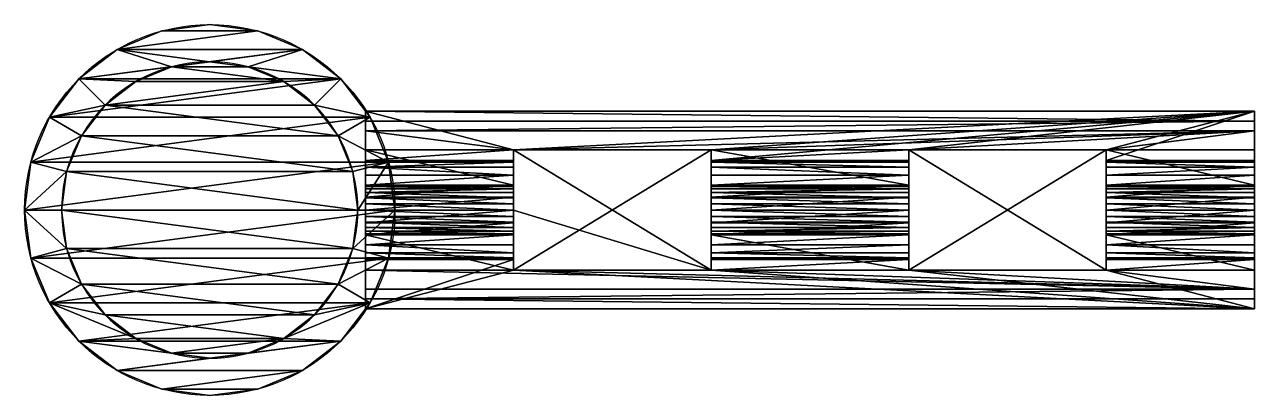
# Model space of a CAD drawing. Header units: inches. Extents: x -46.5 to -21.6, y -3.6 to 3.9.
import ezdxf

# ---------------------------------------------------------------- set-up
doc = ezdxf.new("R2010")
doc.units = ezdxf.units.IN
doc.header["$MEASUREMENT"] = 0
doc.layers.get('0').update_dxf_attribs({"color": 13})

# ---------------------------------------------------------------- blocks, each defined once
blk = doc.blocks.new('Group#85')
for p, q in [((3.75, 7.5), (3.75, 7.5, 10)), ((2.779, 7.372), (2.779, 7.372, 10)), ((4.721, 7.372), (4.721, 7.372, 10)), ((1.875, 6.998), (1.875, 6.998, 10)), ((5.625, 6.998), (5.625, 6.998, 10)), ((3.75, 6.75, 10), (3.75, 6.75, 2)), ((2.974, 6.648, 10), (2.974, 6.648, 2)), ((4.526, 6.648, 10), (4.526, 6.648, 2)), ((1.098, 6.402), (1.098, 6.402, 10)), ((2.25, 6.348, 10), (2.25, 6.348, 2)), ((5.25, 6.348, 10), (5.25, 6.348, 2)), ((6.402, 6.402), (6.402, 6.402, 10)), ((1.629, 5.871, 10), (1.629, 5.871, 2)), ((5.871, 5.871, 10), (5.871, 5.871, 2)), ((0.502, 5.625), (0.502, 5.625, 10)), ((6.998, 5.625), (6.998, 5.625, 10)), ((1.152, 5.25, 10), (1.152, 5.25, 2)), ((6.348, 5.25, 10), (6.348, 5.25, 2)), ((0.128, 4.721), (0.128, 4.721, 10)), ((0.852, 4.526, 10), (0.852, 4.526, 2)), ((6.648, 4.526, 10), (6.648, 4.526, 2)), ((7.372, 4.721), (7.372, 4.721, 10)), ((0, 3.75), (0, 3.75, 10)), ((0.75, 3.75, 10), (0.75, 3.75, 2)), ((6.75, 3.75, 10), (6.75, 3.75, 2)), ((7.5, 3.75), (7.5, 3.75, 10)), ((0.128, 2.779), (0.128, 2.779, 10)), ((0.852, 2.974, 10), (0.852, 2.974, 2)), ((6.648, 2.974, 10), (6.648, 2.974, 2)), ((7.372, 2.779), (7.372, 2.779, 10)), ((1.152, 2.25, 10), (1.152, 2.25, 2)), ((6.348, 2.25, 10), (6.348, 2.25, 2)), ((0.502, 1.875), (0.502, 1.875, 10)), ((6.998, 1.875), (6.998, 1.875, 10)), ((1.629, 1.629, 10), (1.629, 1.629, 2)), ((5.871, 1.629, 10), (5.871, 1.629, 2)), ((1.098, 1.098), (1.098, 1.098, 10)), ((2.25, 1.152, 10), (2.25, 1.152, 2)), ((5.25, 1.152, 10), (5.25, 1.152, 2)), ((6.402, 1.098), (6.402, 1.098, 10)), ((2.974, 0.852, 10), (2.974, 0.852, 2)), ((3.75, 0.75, 10), (3.75, 0.75, 2)), ((4.526, 0.852, 10), (4.526, 0.852, 2)), ((1.875, 0.502), (1.875, 0.502, 10)), ((5.625, 0.502), (5.625, 0.502, 10)), ((2.779, 0.128), (2.779, 0.128, 10)), ((3.75, 0), (3.75, 0, 10)), ((4.721, 0.128), (4.721, 0.128, 10))]:
    blk.add_line(p, q)
for centre in [(3.75, 3.75), (3.75, 3.75, 10)]:
    blk.add_circle(centre, 3.75)
at = {"extrusion": (0, 0, -1)}
for centre in [(-3.75, 3.75, -2), (-3.75, 3.75, -10)]:
    blk.add_circle(centre, 3, dxfattribs=at)
mesh = blk.add_polyface()
corners = [(0.128, 2.779, 10), (0.128, 4.721, 10), (0, 3.75, 10), (0.502, 1.875, 10), (0.502, 5.625, 10), (1.098, 1.098, 10), (0.75, 3.75, 10), (0.852, 2.974, 10), (1.152, 2.25, 10), (1.875, 0.502, 10), (1.629, 1.629, 10), (2.25, 1.152, 10), (2.779, 0.128, 10), (2.974, 0.852, 10), (3.75, 0, 10), (3.75, 0.75, 10), (4.721, 0.128, 10), (4.526, 0.852, 10), (5.25, 1.152, 10), (5.625, 0.502, 10), (5.871, 1.629, 10), (6.402, 1.098, 10), (6.348, 2.25, 10), (6.648, 2.974, 10), (6.998, 1.875, 10), (6.75, 3.75, 10), (1.098, 6.402, 10), (0.852, 4.526, 10), (1.152, 5.25, 10), (1.875, 6.998, 10), (1.629, 5.871, 10), (2.25, 6.348, 10), (2.779, 7.372, 10), (2.974, 6.648, 10), (3.75, 7.5, 10), (3.75, 6.75, 10), (4.526, 6.648, 10), (4.721, 7.372, 10), (5.25, 6.348, 10), (5.625, 6.998, 10), (5.871, 5.871, 10), (6.402, 6.402, 10), (6.348, 5.25, 10), (6.648, 4.526, 10), (6.998, 5.625, 10), (7.372, 2.779, 10), (7.372, 4.721, 10), (7.5, 3.75, 10)]
mesh.append_faces([[corners[k] for k in face] for face in [(0, 1, 2), (46, 45, 47)]], dxfattribs={"vtx0": -1})
mesh.append_faces([[corners[k] for k in face] for face in [(1, 3, 4), (6, 5, 7), (7, 5, 8), (8, 9, 10), (10, 9, 11), (11, 12, 13), (13, 14, 15), (15, 16, 17), (17, 16, 18), (18, 19, 20), (20, 21, 22), (22, 21, 23), (23, 24, 25), (26, 28, 29), (29, 31, 32), (32, 33, 34), (34, 36, 37), (37, 38, 39), (39, 40, 41), (41, 43, 44), (44, 45, 46)]], dxfattribs={"vtx0": -1, "vtx1": -1})
mesh.append_faces([[corners[k] for k in face] for face in [(4, 5, 6), (44, 25, 24)]], dxfattribs={"vtx0": -1, "vtx1": -1, "vtx2": -1})
mesh.append_faces([[corners[k] for k in face] for face in [(1, 0, 3), (4, 3, 5), (8, 5, 9), (11, 9, 12), (13, 12, 14), (15, 14, 16), (18, 16, 19), (20, 19, 21), (23, 21, 24), (6, 26, 4), (26, 6, 27), (26, 27, 28), (29, 28, 30), (29, 30, 31), (32, 31, 33), (34, 33, 35), (34, 35, 36), (37, 36, 38), (39, 38, 40), (41, 40, 42), (41, 42, 43), (44, 43, 25), (44, 24, 45)]], dxfattribs={"vtx0": -1, "vtx2": -1})
mesh = blk.add_polyface()
corners = [(0.128, 4.721), (0.128, 2.779), (0, 3.75), (0.502, 1.875), (0.502, 5.625), (1.098, 1.098), (1.098, 6.402), (1.875, 0.502), (1.875, 6.998), (2.779, 0.128), (2.779, 7.372), (3.75, 0), (3.75, 7.5), (4.721, 0.128), (4.721, 7.372), (5.625, 0.502), (5.625, 6.998), (6.402, 1.098), (6.402, 6.402), (6.998, 1.875), (6.998, 5.625), (7.372, 2.779), (7.372, 4.721), (7.5, 3.75)]
mesh.append_faces([[corners[k] for k in face] for face in [(0, 1, 2), (21, 22, 23)]], dxfattribs={"vtx0": -1})
mesh.append_faces([[corners[k] for k in face] for face in [(1, 0, 3), (3, 4, 5), (5, 6, 7), (7, 8, 9), (9, 10, 11), (11, 12, 13), (13, 14, 15), (15, 16, 17), (17, 18, 19), (19, 20, 21)]], dxfattribs={"vtx0": -1, "vtx1": -1})
mesh.append_faces([[corners[k] for k in face] for face in [(3, 0, 4), (5, 4, 6), (7, 6, 8), (9, 8, 10), (11, 10, 12), (13, 12, 14), (15, 14, 16), (17, 16, 18), (19, 18, 20), (21, 20, 22)]], dxfattribs={"vtx0": -1, "vtx2": -1})
mesh = blk.add_polyface()
corners = [(2.779, 7.372, 10), (3.75, 7.5), (2.779, 7.372), (3.75, 7.5, 10)]
mesh.append_faces([[corners[k] for k in face] for face in [(0, 1, 2), (1, 0, 3)]], dxfattribs={"vtx0": -1})
mesh = blk.add_polyface()
corners = [(3.75, 7.5, 10), (4.721, 7.372), (3.75, 7.5), (4.721, 7.372, 10)]
mesh.append_faces([[corners[k] for k in face] for face in [(0, 1, 2), (1, 0, 3)]], dxfattribs={"vtx0": -1})
mesh = blk.add_polyface()
corners = [(1.875, 6.998, 10), (2.779, 7.372), (1.875, 6.998), (2.779, 7.372, 10)]
mesh.append_faces([[corners[k] for k in face] for face in [(0, 1, 2), (1, 0, 3)]], dxfattribs={"vtx0": -1})
mesh = blk.add_polyface()
corners = [(4.721, 7.372, 10), (5.625, 6.998), (4.721, 7.372), (5.625, 6.998, 10)]
mesh.append_faces([[corners[k] for k in face] for face in [(0, 1, 2), (1, 0, 3)]], dxfattribs={"vtx0": -1})
mesh = blk.add_polyface()
corners = [(1.098, 6.402, 10), (1.875, 6.998), (1.098, 6.402), (1.875, 6.998, 10)]
mesh.append_faces([[corners[k] for k in face] for face in [(0, 1, 2), (1, 0, 3)]], dxfattribs={"vtx0": -1})
mesh = blk.add_polyface()
corners = [(5.625, 6.998, 10), (6.402, 6.402), (5.625, 6.998), (6.402, 6.402, 10)]
mesh.append_faces([[corners[k] for k in face] for face in [(0, 1, 2), (1, 0, 3)]], dxfattribs={"vtx0": -1})
mesh = blk.add_polyface()
corners = [(0.852, 2.974, 2), (0.852, 4.526, 2), (0.75, 3.75, 2), (1.152, 2.25, 2), (1.152, 5.25, 2), (1.629, 5.871, 2), (1.629, 1.629, 2), (2.25, 6.348, 2), (2.25, 1.152, 2), (2.974, 6.648, 2), (2.974, 0.852, 2), (3.75, 6.75, 2), (3.75, 0.75, 2), (4.526, 6.648, 2), (4.526, 0.852, 2), (5.25, 6.348, 2), (5.25, 1.152, 2), (5.871, 5.871, 2), (5.871, 1.629, 2), (6.348, 2.25, 2), (6.348, 5.25, 2), (6.648, 4.526, 2), (6.648, 2.974, 2), (6.75, 3.75, 2)]
mesh.append_faces([[corners[k] for k in face] for face in [(0, 1, 2), (21, 22, 23)]], dxfattribs={"vtx0": -1})
mesh.append_faces([[corners[k] for k in face] for face in [(1, 3, 4), (4, 3, 5), (5, 6, 7), (7, 8, 9), (9, 10, 11), (11, 12, 13), (13, 14, 15), (15, 16, 17), (17, 19, 20), (20, 19, 21)]], dxfattribs={"vtx0": -1, "vtx1": -1})
mesh.append_faces([[corners[k] for k in face] for face in [(1, 0, 3), (5, 3, 6), (7, 6, 8), (9, 8, 10), (11, 10, 12), (13, 12, 14), (15, 14, 16), (17, 16, 18), (17, 18, 19), (21, 19, 22)]], dxfattribs={"vtx0": -1, "vtx2": -1})
mesh = blk.add_polyface()
corners = [(3.75, 6.75, 10), (2.974, 6.648, 2), (3.75, 6.75, 2), (2.974, 6.648, 10)]
mesh.append_faces([[corners[k] for k in face] for face in [(0, 1, 2), (1, 0, 3)]], dxfattribs={"vtx0": -1})
mesh = blk.add_polyface()
corners = [(4.526, 6.648, 10), (3.75, 6.75, 2), (4.526, 6.648, 2), (3.75, 6.75, 10)]
mesh.append_faces([[corners[k] for k in face] for face in [(0, 1, 2), (1, 0, 3)]], dxfattribs={"vtx0": -1})
mesh = blk.add_polyface()
corners = [(2.974, 6.648, 10), (2.25, 6.348, 2), (2.974, 6.648, 2), (2.25, 6.348, 10)]
mesh.append_faces([[corners[k] for k in face] for face in [(0, 1, 2), (1, 0, 3)]], dxfattribs={"vtx0": -1})
mesh = blk.add_polyface()
corners = [(5.25, 6.348, 10), (4.526, 6.648, 2), (5.25, 6.348, 2), (4.526, 6.648, 10)]
mesh.append_faces([[corners[k] for k in face] for face in [(0, 1, 2), (1, 0, 3)]], dxfattribs={"vtx0": -1})
mesh = blk.add_polyface()
corners = [(1.098, 6.402, 10), (0.502, 5.625), (0.502, 5.625, 10), (1.098, 6.402)]
mesh.append_faces([[corners[k] for k in face] for face in [(0, 1, 2), (1, 0, 3)]], dxfattribs={"vtx0": -1})
mesh = blk.add_polyface()
corners = [(2.25, 6.348, 10), (1.629, 5.871, 2), (2.25, 6.348, 2), (1.629, 5.871, 10)]
mesh.append_faces([[corners[k] for k in face] for face in [(0, 1, 2), (1, 0, 3)]], dxfattribs={"vtx0": -1})
mesh = blk.add_polyface()
corners = [(5.871, 5.871, 10), (5.25, 6.348, 2), (5.871, 5.871, 2), (5.25, 6.348, 10)]
mesh.append_faces([[corners[k] for k in face] for face in [(0, 1, 2), (1, 0, 3)]], dxfattribs={"vtx0": -1})
mesh = blk.add_polyface()
corners = [(6.402, 6.402), (6.998, 5.625, 10), (6.998, 5.625), (6.402, 6.402, 10)]
mesh.append_faces([[corners[k] for k in face] for face in [(0, 1, 2), (1, 0, 3)]], dxfattribs={"vtx0": -1})
mesh = blk.add_polyface()
corners = [(1.629, 5.871, 2), (1.152, 5.25, 10), (1.152, 5.25, 2), (1.629, 5.871, 10)]
mesh.append_faces([[corners[k] for k in face] for face in [(0, 1, 2), (1, 0, 3)]], dxfattribs={"vtx0": -1})
mesh = blk.add_polyface()
corners = [(5.871, 5.871, 10), (6.348, 5.25, 2), (6.348, 5.25, 10), (5.871, 5.871, 2)]
mesh.append_faces([[corners[k] for k in face] for face in [(0, 1, 2), (1, 0, 3)]], dxfattribs={"vtx0": -1})
mesh = blk.add_polyface()
corners = [(0.502, 5.625, 10), (0.128, 4.721), (0.128, 4.721, 10), (0.502, 5.625)]
mesh.append_faces([[corners[k] for k in face] for face in [(0, 1, 2), (1, 0, 3)]], dxfattribs={"vtx0": -1})
mesh = blk.add_polyface()
corners = [(6.998, 5.625), (7.372, 4.721, 10), (7.372, 4.721), (6.998, 5.625, 10)]
mesh.append_faces([[corners[k] for k in face] for face in [(0, 1, 2), (1, 0, 3)]], dxfattribs={"vtx0": -1})
mesh = blk.add_polyface()
corners = [(1.152, 5.25, 2), (0.852, 4.526, 10), (0.852, 4.526, 2), (1.152, 5.25, 10)]
mesh.append_faces([[corners[k] for k in face] for face in [(0, 1, 2), (1, 0, 3)]], dxfattribs={"vtx0": -1})
mesh = blk.add_polyface()
corners = [(6.348, 5.25, 10), (6.648, 4.526, 2), (6.648, 4.526, 10), (6.348, 5.25, 2)]
mesh.append_faces([[corners[k] for k in face] for face in [(0, 1, 2), (1, 0, 3)]], dxfattribs={"vtx0": -1})
mesh = blk.add_polyface()
corners = [(0.128, 4.721, 10), (0, 3.75), (0, 3.75, 10), (0.128, 4.721)]
mesh.append_faces([[corners[k] for k in face] for face in [(0, 1, 2), (1, 0, 3)]], dxfattribs={"vtx0": -1})
mesh = blk.add_polyface()
corners = [(0.852, 4.526, 2), (0.75, 3.75, 10), (0.75, 3.75, 2), (0.852, 4.526, 10)]
mesh.append_faces([[corners[k] for k in face] for face in [(0, 1, 2), (1, 0, 3)]], dxfattribs={"vtx0": -1})
mesh = blk.add_polyface()
corners = [(6.648, 4.526, 10), (6.75, 3.75, 2), (6.75, 3.75, 10), (6.648, 4.526, 2)]
mesh.append_faces([[corners[k] for k in face] for face in [(0, 1, 2), (1, 0, 3)]], dxfattribs={"vtx0": -1})
mesh = blk.add_polyface()
corners = [(7.372, 4.721), (7.5, 3.75, 10), (7.5, 3.75), (7.372, 4.721, 10)]
mesh.append_faces([[corners[k] for k in face] for face in [(0, 1, 2), (1, 0, 3)]], dxfattribs={"vtx0": -1})
mesh = blk.add_polyface()
corners = [(0, 3.75, 10), (0.128, 2.779), (0.128, 2.779, 10), (0, 3.75)]
mesh.append_faces([[corners[k] for k in face] for face in [(0, 1, 2), (1, 0, 3)]], dxfattribs={"vtx0": -1})
mesh = blk.add_polyface()
corners = [(0.75, 3.75, 2), (0.852, 2.974, 10), (0.852, 2.974, 2), (0.75, 3.75, 10)]
mesh.append_faces([[corners[k] for k in face] for face in [(0, 1, 2), (1, 0, 3)]], dxfattribs={"vtx0": -1})
mesh = blk.add_polyface()
corners = [(6.75, 3.75, 10), (6.648, 2.974, 2), (6.648, 2.974, 10), (6.75, 3.75, 2)]
mesh.append_faces([[corners[k] for k in face] for face in [(0, 1, 2), (1, 0, 3)]], dxfattribs={"vtx0": -1})
mesh = blk.add_polyface()
corners = [(7.5, 3.75), (7.372, 2.779, 10), (7.372, 2.779), (7.5, 3.75, 10)]
mesh.append_faces([[corners[k] for k in face] for face in [(0, 1, 2), (1, 0, 3)]], dxfattribs={"vtx0": -1})
mesh = blk.add_polyface()
corners = [(0.128, 2.779, 10), (0.502, 1.875), (0.502, 1.875, 10), (0.128, 2.779)]
mesh.append_faces([[corners[k] for k in face] for face in [(0, 1, 2), (1, 0, 3)]], dxfattribs={"vtx0": -1})
mesh = blk.add_polyface()
corners = [(0.852, 2.974, 2), (1.152, 2.25, 10), (1.152, 2.25, 2), (0.852, 2.974, 10)]
mesh.append_faces([[corners[k] for k in face] for face in [(0, 1, 2), (1, 0, 3)]], dxfattribs={"vtx0": -1})
mesh = blk.add_polyface()
corners = [(6.648, 2.974, 10), (6.348, 2.25, 2), (6.348, 2.25, 10), (6.648, 2.974, 2)]
mesh.append_faces([[corners[k] for k in face] for face in [(0, 1, 2), (1, 0, 3)]], dxfattribs={"vtx0": -1})
mesh = blk.add_polyface()
corners = [(7.372, 2.779), (6.998, 1.875, 10), (6.998, 1.875), (7.372, 2.779, 10)]
mesh.append_faces([[corners[k] for k in face] for face in [(0, 1, 2), (1, 0, 3)]], dxfattribs={"vtx0": -1})
mesh = blk.add_polyface()
corners = [(1.152, 2.25, 2), (1.629, 1.629, 10), (1.629, 1.629, 2), (1.152, 2.25, 10)]
mesh.append_faces([[corners[k] for k in face] for face in [(0, 1, 2), (1, 0, 3)]], dxfattribs={"vtx0": -1})
mesh = blk.add_polyface()
corners = [(6.348, 2.25, 10), (5.871, 1.629, 2), (5.871, 1.629, 10), (6.348, 2.25, 2)]
mesh.append_faces([[corners[k] for k in face] for face in [(0, 1, 2), (1, 0, 3)]], dxfattribs={"vtx0": -1})
mesh = blk.add_polyface()
corners = [(0.502, 1.875, 10), (1.098, 1.098), (1.098, 1.098, 10), (0.502, 1.875)]
mesh.append_faces([[corners[k] for k in face] for face in [(0, 1, 2), (1, 0, 3)]], dxfattribs={"vtx0": -1})
mesh = blk.add_polyface()
corners = [(6.998, 1.875), (6.402, 1.098, 10), (6.402, 1.098), (6.998, 1.875, 10)]
mesh.append_faces([[corners[k] for k in face] for face in [(0, 1, 2), (1, 0, 3)]], dxfattribs={"vtx0": -1})
mesh = blk.add_polyface()
corners = [(1.629, 1.629, 10), (2.25, 1.152, 2), (1.629, 1.629, 2), (2.25, 1.152, 10)]
mesh.append_faces([[corners[k] for k in face] for face in [(0, 1, 2), (1, 0, 3)]], dxfattribs={"vtx0": -1})
mesh = blk.add_polyface()
corners = [(5.25, 1.152, 10), (5.871, 1.629, 2), (5.25, 1.152, 2), (5.871, 1.629, 10)]
mesh.append_faces([[corners[k] for k in face] for face in [(0, 1, 2), (1, 0, 3)]], dxfattribs={"vtx0": -1})
mesh = blk.add_polyface()
corners = [(1.875, 0.502, 10), (1.098, 1.098), (1.875, 0.502), (1.098, 1.098, 10)]
mesh.append_faces([[corners[k] for k in face] for face in [(0, 1, 2), (1, 0, 3)]], dxfattribs={"vtx0": -1})
mesh = blk.add_polyface()
corners = [(2.25, 1.152, 10), (2.974, 0.852, 2), (2.25, 1.152, 2), (2.974, 0.852, 10)]
mesh.append_faces([[corners[k] for k in face] for face in [(0, 1, 2), (1, 0, 3)]], dxfattribs={"vtx0": -1})
mesh = blk.add_polyface()
corners = [(4.526, 0.852, 10), (5.25, 1.152, 2), (4.526, 0.852, 2), (5.25, 1.152, 10)]
mesh.append_faces([[corners[k] for k in face] for face in [(0, 1, 2), (1, 0, 3)]], dxfattribs={"vtx0": -1})
mesh = blk.add_polyface()
corners = [(6.402, 1.098, 10), (5.625, 0.502), (6.402, 1.098), (5.625, 0.502, 10)]
mesh.append_faces([[corners[k] for k in face] for face in [(0, 1, 2), (1, 0, 3)]], dxfattribs={"vtx0": -1})
mesh = blk.add_polyface()
corners = [(2.974, 0.852, 10), (3.75, 0.75, 2), (2.974, 0.852, 2), (3.75, 0.75, 10)]
mesh.append_faces([[corners[k] for k in face] for face in [(0, 1, 2), (1, 0, 3)]], dxfattribs={"vtx0": -1})
mesh = blk.add_polyface()
corners = [(3.75, 0.75, 10), (4.526, 0.852, 2), (3.75, 0.75, 2), (4.526, 0.852, 10)]
mesh.append_faces([[corners[k] for k in face] for face in [(0, 1, 2), (1, 0, 3)]], dxfattribs={"vtx0": -1})
mesh = blk.add_polyface()
corners = [(2.779, 0.128, 10), (1.875, 0.502), (2.779, 0.128), (1.875, 0.502, 10)]
mesh.append_faces([[corners[k] for k in face] for face in [(0, 1, 2), (1, 0, 3)]], dxfattribs={"vtx0": -1})
mesh = blk.add_polyface()
corners = [(5.625, 0.502, 10), (4.721, 0.128), (5.625, 0.502), (4.721, 0.128, 10)]
mesh.append_faces([[corners[k] for k in face] for face in [(0, 1, 2), (1, 0, 3)]], dxfattribs={"vtx0": -1})
mesh = blk.add_polyface()
corners = [(3.75, 0, 10), (2.779, 0.128), (3.75, 0), (2.779, 0.128, 10)]
mesh.append_faces([[corners[k] for k in face] for face in [(0, 1, 2), (1, 0, 3)]], dxfattribs={"vtx0": -1})
mesh = blk.add_polyface()
corners = [(4.721, 0.128, 10), (3.75, 0), (4.721, 0.128), (3.75, 0, 10)]
mesh.append_faces([[corners[k] for k in face] for face in [(0, 1, 2), (1, 0, 3)]], dxfattribs={"vtx0": -1})
blk = doc.blocks.new('Group#86')
for p, q in [((0.2, 3.5), (0.4, 5)), ((0.2, 3.5, 18), (0.4, 5, 18)), ((0.4, 5), (0.4, 5, 18)), ((0.4, 5), (0.784, 5)), ((0.4, 5, 18), (0.784, 5, 18)), ((0.784, 5), (0.784, 2.5)), ((0.784, 5, 7), (3.216, 5, 7)), ((0.784, 5, 7), (0.784, 4.5, 7)), ((0.784, 5, 11), (3.216, 5, 11)), ((0.784, 5, 3), (0.784, 4.5, 3)), ((0.784, 5, 3), (2, 5, 3)), ((0.784, 5, 11), (0.784, 4.5, 11)), ((0.784, 5), (0.784, 5, 3)), ((0.784, 5, 7), (0.784, 5, 11)), ((0.784, 5, 15), (0.784, 4.5, 15)), ((0.784, 5, 15), (0.784, 5, 18)), ((0.784, 5, 18), (0.784, 2.5, 18)), ((0.784, 5, 15), (3.216, 5, 15)), ((2, 5, 3), (3.216, 5, 3)), ((2, 5, 3), (2, 5)), ((2, 5), (2, 0.504)), ((3.216, 5), (3.216, 2.5)), ((3.216, 5), (3.6, 5)), ((3.216, 5, 7), (3.216, 4.5, 7)), ((3.216, 5, 3), (3.216, 4.5, 3)), ((3.216, 5, 11), (3.216, 4.5, 11)), ((3.216, 5, 15), (3.216, 5, 18)), ((3.216, 5, 18), (3.6, 5, 18)), ((3.216, 5), (3.216, 5, 3)), ((3.216, 5, 7), (3.216, 5, 11)), ((3.216, 5, 15), (3.216, 4.5, 15)), ((3.216, 5, 18), (3.216, 2.5, 18)), ((3.8, 3.5), (3.6, 5)), ((3.6, 5), (3.6, 5, 18)), ((3.8, 3.5, 18), (3.6, 5, 18)), ((3.216, 4.5, 3), (0.784, 4.5, 3)), ((3.216, 4.5, 7), (0.784, 4.5, 7)), ((0.784, 4.5, 3), (0.784, 4.5, 7)), ((3.216, 4.5, 11), (0.784, 4.5, 11)), ((0.784, 4.5, 11), (0.784, 4.5, 15)), ((3.216, 4.5, 15), (0.784, 4.5, 15)), ((3.216, 4.5, 3), (3.216, 4.5, 7)), ((3.216, 4.5, 11), (3.216, 4.5, 15)), ((0, 2), (0, 3.5)), ((0, 2, 18), (0, 3.5, 18)), ((0, 3.5), (0, 3.5, 18)), ((0, 3.5), (0.2, 3.5)), ((0, 3.5, 18), (0.2, 3.5, 18)), ((0.2, 3.5), (0.2, 3.5, 18)), ((4, 3.5), (3.8, 3.5)), ((3.8, 3.5), (3.8, 3.5, 18)), ((4, 3.5, 18), (3.8, 3.5, 18)), ((4, 3.5), (4, 3.5, 18)), ((4, 3.5), (4, 2)), ((4, 3.5, 18), (4, 2, 18)), ((0.784, 2.5, 15), (1.5, 2.5, 15)), ((0.784, 2.5), (1.5, 2.5)), ((0.784, 2.5), (0.784, 2.5, 3)), ((0.784, 2.5, 3), (1.5, 2.5, 3)), ((0.784, 2.5, 7), (1.5, 2.5, 7)), ((0.784, 2.5, 7), (0.784, 2, 7)), ((0.784, 2.5, 7), (0.784, 2.5, 11)), ((0.784, 2.5, 11), (1.5, 2.5, 11)), ((0.784, 2.5, 3), (0.784, 2, 3)), ((0.784, 2.5, 11), (0.784, 2, 11)), ((0.784, 2.5, 15), (0.784, 2.5, 18)), ((0.784, 2.5, 15), (0.784, 2, 15)), ((0.784, 2.5, 18), (1.5, 2.5, 18)), ((1.5, 2.5), (1.5, 2.5, 3)), ((1.5, 2.5), (1.5, 1.033)), ((1.5, 2.5, 3), (1.5, 1.033, 3)), ((1.5, 2.5, 7), (1.5, 1.033, 7)), ((1.5, 2.5, 7), (1.5, 2.5, 11)), ((1.5, 2.5, 11), (1.5, 1.033, 11)), ((1.5, 2.5, 15), (1.5, 1.033, 15)), ((1.5, 2.5, 15), (1.5, 2.5, 18)), ((1.5, 2.5, 18), (1.5, 1.033, 18)), ((2.5, 2.5), (3.216, 2.5)), ((2.5, 2.5), (2.5, 2.5, 3)), ((2.5, 2.5, 3), (3.216, 2.5, 3)), ((2.5, 1.033), (2.5, 2.5)), ((2.5, 1.033, 3), (2.5, 2.5, 3)), ((2.5, 1.033, 7), (2.5, 2.5, 7)), ((2.5, 2.5, 7), (3.216, 2.5, 7)), ((2.5, 1.033, 11), (2.5, 2.5, 11)), ((2.5, 2.5, 7), (2.5, 2.5, 11)), ((2.5, 2.5, 11), (3.216, 2.5, 11)), ((2.5, 1.033, 15), (2.5, 2.5, 15)), ((2.5, 2.5, 15), (3.216, 2.5, 15)), ((2.5, 2.5, 15), (2.5, 2.5, 18)), ((2.5, 2.5, 18), (3.216, 2.5, 18)), ((2.5, 1.033, 18), (2.5, 2.5, 18)), ((3.216, 2.5), (3.216, 2.5, 3)), ((3.216, 2.5, 11), (3.216, 2, 11)), ((3.216, 2.5, 7), (3.216, 2, 7)), ((3.216, 2.5, 7), (3.216, 2.5, 11)), ((3.216, 2.5, 15), (3.216, 2, 15)), ((3.216, 2.5, 3), (3.216, 2, 3)), ((3.216, 2.5, 15), (3.216, 2.5, 18)), ((1, 2, 18), (0, 2, 18)), ((0, 2), (0, 2, 18)), ((1, 2), (0, 2)), ((1, 2, 15), (0.784, 2, 15)), ((0.784, 2, 11), (0.784, 2, 15)), ((1, 2, 3), (0.784, 2, 3)), ((0.784, 2, 3), (0.784, 2, 7)), ((1, 2, 7), (0.784, 2, 7)), ((1, 2, 11), (0.784, 2, 11)), ((1, 2, 15), (1, 2, 18)), ((1, 2), (1, 2, 3)), ((1, 2, 7), (1, 2, 11)), ((1, 1), (1, 2)), ((1, 1, 3), (1, 2, 3)), ((1, 1, 7), (1, 2, 7)), ((1, 1, 11), (1, 2, 11)), ((1, 1, 15), (1, 2, 15)), ((1, 1, 18), (1, 2, 18)), ((3, 2, 15), (3, 1, 15)), ((3, 2), (3, 1)), ((3, 2), (3, 2, 3)), ((3, 2, 3), (3, 1, 3)), ((4, 2), (3, 2)), ((3, 2, 7), (3, 1, 7)), ((4, 2, 18), (3, 2, 18)), ((3, 2, 15), (3, 2, 18)), ((3.216, 2, 15), (3, 2, 15)), ((3.216, 2, 11), (3, 2, 11)), ((3, 2, 7), (3, 2, 11)), ((3.216, 2, 7), (3, 2, 7)), ((3.216, 2, 3), (3, 2, 3)), ((3, 2, 11), (3, 1, 11)), ((3, 2, 18), (3, 1, 18)), ((3.216, 2, 11), (3.216, 2, 15)), ((3.216, 2, 3), (3.216, 2, 7)), ((4, 2), (4, 2, 18)), ((1, 1), (1, 1, 3)), ((1, 1, 7), (1, 1, 11)), ((1, 1, 15), (1, 1, 18)), ((1.5, 1.033), (1.5, 1.033, 3)), ((1.5, 1.033, 7), (1.5, 1.033, 11)), ((1.5, 1.033, 15), (1.5, 1.033, 18)), ((2.5, 1.033), (2.5, 1.033, 3)), ((2.5, 1.033, 7), (2.5, 1.033, 11)), ((2.5, 1.033, 15), (2.5, 1.033, 18)), ((3, 1), (3, 1, 3)), ((3, 1, 7), (3, 1, 11)), ((3, 1, 15), (3, 1, 18)), ((1.521, 0.872), (1.521, 0.872, 3)), ((1.521, 0.872, 7), (1.521, 0.872, 11)), ((1.521, 0.872, 15), (1.521, 0.872, 18)), ((1.571, 0.752), (1.571, 0.752, 3)), ((1.571, 0.752, 7), (1.571, 0.752, 11)), ((1.571, 0.752, 15), (1.571, 0.752, 18)), ((2.429, 0.752), (2.429, 0.752, 3)), ((2.429, 0.752, 7), (2.429, 0.752, 11)), ((2.429, 0.752, 15), (2.429, 0.752, 18)), ((2.479, 0.872), (2.479, 0.872, 3)), ((2.479, 0.872, 7), (2.479, 0.872, 11)), ((2.479, 0.872, 15), (2.479, 0.872, 18)), ((1.034, 0.741), (1.034, 0.741, 3)), ((1.034, 0.741, 7), (1.034, 0.741, 11)), ((1.034, 0.741, 15), (1.034, 0.741, 18)), ((1.134, 0.5), (1.134, 0.5, 3)), ((1.134, 0.5, 7), (1.134, 0.5, 11)), ((1.134, 0.5, 15), (1.134, 0.5, 18)), ((1.649, 0.649), (1.649, 0.649, 3)), ((1.649, 0.649, 7), (1.649, 0.649, 11)), ((1.649, 0.649, 15), (1.649, 0.649, 18)), ((1.752, 0.571), (1.752, 0.571, 3)), ((1.752, 0.571, 7), (1.752, 0.571, 11)), ((1.752, 0.571, 15), (1.752, 0.571, 18)), ((1.872, 0.521), (1.872, 0.521, 3)), ((1.872, 0.521, 7), (1.872, 0.521, 11)), ((1.872, 0.521, 15), (1.872, 0.521, 18)), ((2, 0.504), (2, 0.504, 3)), ((2, 0.504, 7), (2, 0.504, 11)), ((2, 0.504, 15), (2, 0.504, 18)), ((2.128, 0.521), (2.128, 0.521, 3)), ((2.128, 0.521, 7), (2.128, 0.521, 11)), ((2.128, 0.521, 15), (2.128, 0.521, 18)), ((2.248, 0.571), (2.248, 0.571, 3)), ((2.248, 0.571, 7), (2.248, 0.571, 11)), ((2.248, 0.571, 15), (2.248, 0.571, 18)), ((2.351, 0.649), (2.351, 0.649, 3)), ((2.351, 0.649, 7), (2.351, 0.649, 11)), ((2.351, 0.649, 15), (2.351, 0.649, 18)), ((2.866, 0.5), (2.866, 0.5, 3)), ((2.866, 0.5, 7), (2.866, 0.5, 11)), ((2.866, 0.5, 15), (2.866, 0.5, 18)), ((2.966, 0.741), (2.966, 0.741, 3)), ((2.966, 0.741, 7), (2.966, 0.741, 11)), ((2.966, 0.741, 15), (2.966, 0.741, 18)), ((1.293, 0.293), (1.293, 0.293, 3)), ((1.293, 0.293, 7), (1.293, 0.293, 11)), ((1.293, 0.293, 15), (1.293, 0.293, 18)), ((2.707, 0.293), (2.707, 0.293, 3)), ((2.707, 0.293, 7), (2.707, 0.293, 11)), ((2.707, 0.293, 15), (2.707, 0.293, 18)), ((1.5, 0.134), (1.5, 0.134, 3)), ((1.5, 0.134, 7), (1.5, 0.134, 11)), ((1.5, 0.134, 15), (1.5, 0.134, 18)), ((1.741, 0.034), (1.741, 0.034, 3)), ((1.741, 0.034, 7), (1.741, 0.034, 11)), ((1.741, 0.034, 15), (1.741, 0.034, 18)), ((2, 0), (2, 0, 3)), ((2, 0, 7), (2, 0, 11)), ((2, 0, 15), (2, 0, 18)), ((2.259, 0.034), (2.259, 0.034, 3)), ((2.259, 0.034, 7), (2.259, 0.034, 11)), ((2.259, 0.034, 15), (2.259, 0.034, 18)), ((2.5, 0.134), (2.5, 0.134, 3)), ((2.5, 0.134, 7), (2.5, 0.134, 11)), ((2.5, 0.134, 15), (2.5, 0.134, 18))]:
    blk.add_line(p, q)
for points in [[(1.5, 1.033, 0), (1.521, 0.872, 0), (1.571, 0.752, 0), (1.649, 0.649, 0), (1.752, 0.571, 0), (1.872, 0.521, 0), (2, 0.504, 0)], [(1.5, 1.033, 3), (1.521, 0.872, 3), (1.571, 0.752, 3), (1.649, 0.649, 3), (1.752, 0.571, 3), (1.872, 0.521, 3), (2, 0.504, 3), (2.128, 0.521, 3), (2.248, 0.571, 3), (2.351, 0.649, 3), (2.429, 0.752, 3), (2.479, 0.872, 3), (2.5, 1.033, 3)], [(1.5, 1.033, 7), (1.521, 0.872, 7), (1.571, 0.752, 7), (1.649, 0.649, 7), (1.752, 0.571, 7), (1.872, 0.521, 7), (2, 0.504, 7), (2.128, 0.521, 7), (2.248, 0.571, 7), (2.351, 0.649, 7), (2.429, 0.752, 7), (2.479, 0.872, 7), (2.5, 1.033, 7)], [(1.5, 1.033, 11), (1.521, 0.872, 11), (1.571, 0.752, 11), (1.649, 0.649, 11), (1.752, 0.571, 11), (1.872, 0.521, 11), (2, 0.504, 11), (2.128, 0.521, 11), (2.248, 0.571, 11), (2.351, 0.649, 11), (2.429, 0.752, 11), (2.479, 0.872, 11), (2.5, 1.033, 11)], [(1.5, 1.033, 15), (1.521, 0.872, 15), (1.571, 0.752, 15), (1.649, 0.649, 15), (1.752, 0.571, 15), (1.872, 0.521, 15), (2, 0.504, 15), (2.128, 0.521, 15), (2.248, 0.571, 15), (2.351, 0.649, 15), (2.429, 0.752, 15), (2.479, 0.872, 15), (2.5, 1.033, 15)], [(1.5, 1.033, 18), (1.521, 0.872, 18), (1.571, 0.752, 18), (1.649, 0.649, 18), (1.752, 0.571, 18), (1.872, 0.521, 18), (2, 0.504, 18), (2.128, 0.521, 18), (2.248, 0.571, 18), (2.351, 0.649, 18), (2.429, 0.752, 18), (2.479, 0.872, 18), (2.5, 1.033, 18)], [(2, 0.504, 0), (2.128, 0.521, 0), (2.248, 0.571, 0), (2.351, 0.649, 0), (2.429, 0.752, 0), (2.479, 0.872, 0), (2.5, 1.033, 0)]]:
    blk.add_polyline3d(points)
for centre in [(2, 1), (2, 1, 3), (2, 1, 7), (2, 1, 11), (2, 1, 15), (2, 1, 18)]:
    blk.add_arc(centre, 1, 180, 0)
mesh = blk.add_polyface()
corners = [(1.034, 0.741), (1, 1), (1, 2), (0.2, 3.5), (0, 2), (0, 3.5), (0.784, 2.5), (0.4, 5), (0.784, 5), (1.5, 2.5), (1.134, 0.5), (1.293, 0.293), (1.5, 1.033), (3.6, 5), (3.216, 2.5), (3.216, 5), (2.5, 1.033), (2.5, 2.5), (3, 2), (2.5, 0.134), (2.707, 0.293), (2.866, 0.5), (2.966, 0.741), (4, 2), (3.8, 3.5), (4, 3.5), (3, 1), (1.5, 0.134), (1.521, 0.872), (1.741, 0.034), (1.571, 0.752), (1.649, 0.649), (1.752, 0.571), (2, 0), (1.872, 0.521), (2, 0.504), (2.259, 0.034), (2.128, 0.521), (2.248, 0.571), (2.351, 0.649), (2.429, 0.752), (2.479, 0.872)]
mesh.append_faces([[corners[k] for k in face] for face in [(3, 4, 5), (6, 7, 8), (13, 14, 15), (14, 16, 17), (23, 24, 25)]], dxfattribs={"vtx0": -1})
mesh.append_faces([[corners[k] for k in face] for face in [(4, 3, 2), (0, 9, 10), (10, 9, 11), (19, 18, 20), (20, 18, 21), (21, 18, 22), (18, 14, 23), (27, 28, 29), (29, 32, 33), (33, 35, 36), (36, 39, 19)]], dxfattribs={"vtx0": -1, "vtx1": -1})
mesh.append_faces([[corners[k] for k in face] for face in [(2, 3, 6), (2, 9, 0), (16, 14, 18), (16, 18, 19), (23, 14, 13)]], dxfattribs={"vtx0": -1, "vtx1": -1, "vtx2": -1})
mesh.append_faces([[corners[k] for k in face] for face in [(6, 3, 7), (2, 6, 9), (11, 9, 12), (23, 13, 24), (12, 27, 11), (27, 12, 28), (29, 28, 30), (29, 30, 31), (29, 31, 32), (33, 32, 34), (33, 34, 35), (36, 35, 37), (36, 37, 38), (36, 38, 39), (19, 39, 40), (19, 40, 41), (19, 41, 16)]], dxfattribs={"vtx0": -1, "vtx2": -1})
mesh.append_faces([[corners[k] for k in face] for face in [(26, 22, 18)]], dxfattribs={"vtx1": -1})
mesh.append_faces([[corners[k] for k in face] for face in [(0, 1, 2)]], dxfattribs={"vtx2": -1})
mesh = blk.add_polyface()
corners = [(1.034, 0.741, 18), (1, 2, 18), (1, 1, 18), (1.5, 0.134, 18), (1.521, 0.872, 18), (1.5, 1.033, 18), (1.741, 0.034, 18), (1.571, 0.752, 18), (1.649, 0.649, 18), (1.752, 0.571, 18), (2, 0, 18), (1.872, 0.521, 18), (2, 0.504, 18), (2.259, 0.034, 18), (2.128, 0.521, 18), (2.248, 0.571, 18), (2.351, 0.649, 18), (2.5, 0.134, 18), (2.429, 0.752, 18), (2.479, 0.872, 18), (2.5, 1.033, 18), (2.707, 0.293, 18), (2.5, 2.5, 18), (3, 2, 18), (3.216, 2.5, 18), (2.866, 0.5, 18), (2.966, 0.741, 18), (3, 1, 18), (4, 2, 18), (3.216, 5, 18), (3.6, 5, 18), (3.8, 3.5, 18), (4, 3.5, 18), (0, 3.5, 18), (0, 2, 18), (0.2, 3.5, 18), (0.784, 2.5, 18), (0.4, 5, 18), (1.5, 2.5, 18), (1.134, 0.5, 18), (1.293, 0.293, 18), (0.784, 5, 18)]
mesh.append_faces([[corners[k] for k in face] for face in [(0, 1, 2), (23, 26, 27), (31, 28, 32), (1, 33, 34)]], dxfattribs={"vtx0": -1})
mesh.append_faces([[corners[k] for k in face] for face in [(4, 6, 7), (7, 6, 8), (8, 6, 9), (9, 10, 11), (11, 10, 12), (12, 13, 14), (14, 13, 15), (15, 13, 16), (16, 17, 18), (18, 17, 19), (19, 17, 20), (20, 21, 22), (22, 23, 24), (24, 28, 29), (29, 28, 30), (30, 28, 31), (33, 1, 35), (35, 36, 37), (36, 1, 38), (38, 40, 5)]], dxfattribs={"vtx0": -1, "vtx1": -1})
mesh.append_faces([[corners[k] for k in face] for face in [(22, 21, 23), (35, 1, 36), (38, 1, 0)]], dxfattribs={"vtx0": -1, "vtx1": -1, "vtx2": -1})
mesh.append_faces([[corners[k] for k in face] for face in [(3, 4, 5), (4, 3, 6), (9, 6, 10), (12, 10, 13), (16, 13, 17), (20, 17, 21), (23, 21, 25), (23, 25, 26), (24, 23, 28), (38, 0, 39), (38, 39, 40), (5, 40, 3)]], dxfattribs={"vtx0": -1, "vtx2": -1})
mesh.append_faces([[corners[k] for k in face] for face in [(41, 37, 36)]], dxfattribs={"vtx1": -1})
mesh = blk.add_polyface()
corners = [(0.4, 5, 18), (0.2, 3.5), (0.2, 3.5, 18), (0.4, 5)]
mesh.append_faces([[corners[k] for k in face] for face in [(0, 1, 2), (1, 0, 3)]], dxfattribs={"vtx0": -1})
mesh = blk.add_polyface()
corners = [(0.4, 5, 18), (0.784, 5), (0.4, 5), (0.784, 5, 3), (0.784, 5, 7), (2, 5, 3), (3.216, 5, 3), (0.784, 5, 11), (0.784, 5, 15), (3.216, 5, 11), (0.784, 5, 18), (3.6, 5), (3.216, 5), (3.6, 5, 18), (3.216, 5, 7), (3.216, 5, 15), (3.216, 5, 18)]
mesh.append_faces([[corners[k] for k in face] for face in [(0, 1, 2), (8, 0, 10), (6, 11, 12), (13, 15, 16)]], dxfattribs={"vtx0": -1})
mesh.append_faces([[corners[k] for k in face] for face in [(1, 0, 3), (3, 4, 5), (5, 4, 6), (4, 0, 7), (7, 8, 9), (11, 6, 13), (14, 6, 4), (15, 9, 8)]], dxfattribs={"vtx0": -1, "vtx1": -1})
mesh.append_faces([[corners[k] for k in face] for face in [(3, 0, 4), (7, 0, 8), (13, 6, 14), (13, 9, 15)]], dxfattribs={"vtx0": -1, "vtx1": -1, "vtx2": -1})
mesh.append_faces([[corners[k] for k in face] for face in [(13, 14, 9)]], dxfattribs={"vtx0": -1, "vtx2": -1})
mesh = blk.add_polyface()
corners = [(2, 5, 3), (0.784, 4.5, 3), (0.784, 5, 3), (3.216, 4.5, 3), (3.216, 5, 3)]
mesh.append_faces([[corners[k] for k in face] for face in [(0, 1, 2), (3, 0, 4)]], dxfattribs={"vtx0": -1})
mesh.append_faces([[corners[k] for k in face] for face in [(1, 0, 3)]], dxfattribs={"vtx0": -1, "vtx1": -1})
mesh = blk.add_polyface()
corners = [(3.216, 5, 11), (0.784, 4.5, 11), (0.784, 5, 11), (3.216, 4.5, 11)]
mesh.append_faces([[corners[k] for k in face] for face in [(0, 1, 2), (1, 0, 3)]], dxfattribs={"vtx0": -1})
mesh = blk.add_polyface()
corners = [(0.784, 5), (0.784, 2.5, 3), (0.784, 2.5), (0.784, 2.5, 7), (0.784, 2.5, 11), (0.784, 4.5, 3), (0.784, 5, 3), (0.784, 5, 7), (0.784, 4.5, 11), (0.784, 4.5, 7), (0.784, 5, 11), (0.784, 2, 15), (0.784, 2, 11), (0.784, 2.5, 15), (0.784, 2.5, 18), (0.784, 5, 18), (0.784, 4.5, 15), (0.784, 5, 15), (0.784, 2, 7), (0.784, 2, 3)]
mesh.append_faces([[corners[k] for k in face] for face in [(0, 1, 2), (5, 0, 6), (8, 7, 10), (4, 11, 12), (15, 16, 17), (1, 18, 19)]], dxfattribs={"vtx0": -1})
mesh.append_faces([[corners[k] for k in face] for face in [(3, 0, 4), (7, 8, 9), (11, 4, 13), (13, 4, 14), (14, 4, 15), (16, 9, 8), (18, 1, 3)]], dxfattribs={"vtx0": -1, "vtx1": -1})
mesh.append_faces([[corners[k] for k in face] for face in [(1, 0, 3), (4, 0, 5), (15, 4, 16), (16, 4, 5)]], dxfattribs={"vtx0": -1, "vtx1": -1, "vtx2": -1})
mesh.append_faces([[corners[k] for k in face] for face in [(16, 5, 9)]], dxfattribs={"vtx0": -1, "vtx2": -1})
mesh = blk.add_polyface()
corners = [(0.784, 4.5, 15), (3.216, 5, 15), (0.784, 5, 15), (3.216, 4.5, 15)]
mesh.append_faces([[corners[k] for k in face] for face in [(0, 1, 2), (1, 0, 3)]], dxfattribs={"vtx0": -1})
mesh = blk.add_polyface()
corners = [(3.216, 4.5, 7), (0.784, 5, 7), (0.784, 4.5, 7), (3.216, 5, 7)]
mesh.append_faces([[corners[k] for k in face] for face in [(0, 1, 2), (1, 0, 3)]], dxfattribs={"vtx0": -1})
mesh = blk.add_polyface()
corners = [(3.216, 5, 18), (3.216, 2.5, 15), (3.216, 2.5, 18), (3.216, 2.5, 11), (3.216, 4.5, 15), (3.216, 5, 15), (3.216, 5, 11), (3.216, 4.5, 7), (3.216, 4.5, 11), (3.216, 5, 7), (3.216, 2.5, 7), (3.216, 2, 3), (3.216, 2, 7), (3.216, 2.5, 3), (3.216, 2.5), (3.216, 5), (3.216, 4.5, 3), (3.216, 5, 3), (3.216, 2, 11), (3.216, 2, 15)]
mesh.append_faces([[corners[k] for k in face] for face in [(0, 1, 2), (4, 0, 5), (7, 6, 9), (10, 11, 12), (15, 16, 17), (1, 18, 19)]], dxfattribs={"vtx0": -1})
mesh.append_faces([[corners[k] for k in face] for face in [(6, 7, 8), (11, 10, 13), (13, 3, 14), (14, 3, 15), (16, 8, 7), (18, 1, 3)]], dxfattribs={"vtx0": -1, "vtx1": -1})
mesh.append_faces([[corners[k] for k in face] for face in [(1, 0, 3), (3, 0, 4), (15, 3, 16), (16, 3, 4)]], dxfattribs={"vtx0": -1, "vtx1": -1, "vtx2": -1})
mesh.append_faces([[corners[k] for k in face] for face in [(13, 10, 3), (16, 4, 8)]], dxfattribs={"vtx0": -1, "vtx2": -1})
mesh = blk.add_polyface()
corners = [(3.6, 5), (3.8, 3.5, 18), (3.8, 3.5), (3.6, 5, 18)]
mesh.append_faces([[corners[k] for k in face] for face in [(0, 1, 2), (1, 0, 3)]], dxfattribs={"vtx0": -1})
mesh = blk.add_polyface()
corners = [(3.216, 4.5, 7), (0.784, 4.5, 3), (3.216, 4.5, 3), (0.784, 4.5, 7)]
mesh.append_faces([[corners[k] for k in face] for face in [(0, 1, 2), (1, 0, 3)]], dxfattribs={"vtx0": -1})
mesh = blk.add_polyface()
corners = [(3.216, 4.5, 15), (0.784, 4.5, 11), (3.216, 4.5, 11), (0.784, 4.5, 15)]
mesh.append_faces([[corners[k] for k in face] for face in [(0, 1, 2), (1, 0, 3)]], dxfattribs={"vtx0": -1})
mesh = blk.add_polyface()
corners = [(0, 3.5, 18), (0, 2), (0, 2, 18), (0, 3.5)]
mesh.append_faces([[corners[k] for k in face] for face in [(0, 1, 2), (1, 0, 3)]], dxfattribs={"vtx0": -1})
mesh = blk.add_polyface()
corners = [(0, 3.5, 18), (0.2, 3.5), (0, 3.5), (0.2, 3.5, 18)]
mesh.append_faces([[corners[k] for k in face] for face in [(0, 1, 2), (1, 0, 3)]], dxfattribs={"vtx0": -1})
mesh = blk.add_polyface()
corners = [(3.8, 3.5, 18), (4, 3.5), (3.8, 3.5), (4, 3.5, 18)]
mesh.append_faces([[corners[k] for k in face] for face in [(0, 1, 2), (1, 0, 3)]], dxfattribs={"vtx0": -1})
mesh = blk.add_polyface()
corners = [(4, 3.5), (4, 2, 18), (4, 2), (4, 3.5, 18)]
mesh.append_faces([[corners[k] for k in face] for face in [(0, 1, 2), (1, 0, 3)]], dxfattribs={"vtx0": -1})
mesh = blk.add_polyface()
corners = [(0.784, 2.5, 3), (1.5, 2.5), (0.784, 2.5), (1.5, 2.5, 3)]
mesh.append_faces([[corners[k] for k in face] for face in [(0, 1, 2), (1, 0, 3)]], dxfattribs={"vtx0": -1})
mesh = blk.add_polyface()
corners = [(0.784, 2.5, 11), (1.5, 2.5, 7), (0.784, 2.5, 7), (1.5, 2.5, 11)]
mesh.append_faces([[corners[k] for k in face] for face in [(0, 1, 2), (1, 0, 3)]], dxfattribs={"vtx0": -1})
mesh = blk.add_polyface()
corners = [(1.034, 0.741, 3), (1, 2, 3), (1, 1, 3), (1.5, 0.134, 3), (1.521, 0.872, 3), (1.5, 1.033, 3), (1.741, 0.034, 3), (1.571, 0.752, 3), (1.649, 0.649, 3), (1.752, 0.571, 3), (2, 0, 3), (1.872, 0.521, 3), (2, 0.504, 3), (2.259, 0.034, 3), (2.128, 0.521, 3), (2.248, 0.571, 3), (2.351, 0.649, 3), (2.5, 0.134, 3), (2.429, 0.752, 3), (2.479, 0.872, 3), (2.5, 1.033, 3), (2.707, 0.293, 3), (2.5, 2.5, 3), (3, 2, 3), (3.216, 2.5, 3), (2.866, 0.5, 3), (2.966, 0.741, 3), (3, 1, 3), (3.216, 2, 3), (0.784, 2.5, 3), (0.784, 2, 3), (1.5, 2.5, 3), (1.134, 0.5, 3), (1.293, 0.293, 3)]
mesh.append_faces([[corners[k] for k in face] for face in [(0, 1, 2), (23, 26, 27), (24, 23, 28), (1, 29, 30)]], dxfattribs={"vtx0": -1})
mesh.append_faces([[corners[k] for k in face] for face in [(4, 6, 7), (7, 6, 8), (8, 6, 9), (9, 10, 11), (11, 10, 12), (12, 13, 14), (14, 13, 15), (15, 13, 16), (16, 17, 18), (18, 17, 19), (19, 17, 20), (20, 21, 22), (22, 23, 24), (29, 1, 31), (31, 33, 5)]], dxfattribs={"vtx0": -1, "vtx1": -1})
mesh.append_faces([[corners[k] for k in face] for face in [(22, 21, 23), (31, 1, 0)]], dxfattribs={"vtx0": -1, "vtx1": -1, "vtx2": -1})
mesh.append_faces([[corners[k] for k in face] for face in [(3, 4, 5), (4, 3, 6), (9, 6, 10), (12, 10, 13), (16, 13, 17), (20, 17, 21), (23, 21, 25), (23, 25, 26), (31, 0, 32), (31, 32, 33), (5, 33, 3)]], dxfattribs={"vtx0": -1, "vtx2": -1})
mesh = blk.add_polyface()
corners = [(1.034, 0.741, 15), (1, 1, 15), (1, 2, 15), (1.5, 2.5, 15), (0.784, 2, 15), (0.784, 2.5, 15), (1.134, 0.5, 15), (1.293, 0.293, 15), (1.5, 1.033, 15), (3.216, 2.5, 15), (2.5, 1.033, 15), (2.5, 2.5, 15), (3, 2, 15), (2.5, 0.134, 15), (2.707, 0.293, 15), (2.866, 0.5, 15), (2.966, 0.741, 15), (3.216, 2, 15), (3, 1, 15), (1.5, 0.134, 15), (1.521, 0.872, 15), (1.741, 0.034, 15), (1.571, 0.752, 15), (1.649, 0.649, 15), (1.752, 0.571, 15), (2, 0, 15), (1.872, 0.521, 15), (2, 0.504, 15), (2.259, 0.034, 15), (2.128, 0.521, 15), (2.248, 0.571, 15), (2.351, 0.649, 15), (2.429, 0.752, 15), (2.479, 0.872, 15)]
mesh.append_faces([[corners[k] for k in face] for face in [(3, 4, 5), (9, 10, 11), (12, 9, 17)]], dxfattribs={"vtx0": -1})
mesh.append_faces([[corners[k] for k in face] for face in [(4, 3, 2), (0, 3, 6), (6, 3, 7), (13, 12, 14), (14, 12, 15), (15, 12, 16), (19, 20, 21), (21, 24, 25), (25, 27, 28), (28, 31, 13)]], dxfattribs={"vtx0": -1, "vtx1": -1})
mesh.append_faces([[corners[k] for k in face] for face in [(2, 3, 0), (10, 9, 12), (10, 12, 13)]], dxfattribs={"vtx0": -1, "vtx1": -1, "vtx2": -1})
mesh.append_faces([[corners[k] for k in face] for face in [(7, 3, 8), (8, 19, 7), (19, 8, 20), (21, 20, 22), (21, 22, 23), (21, 23, 24), (25, 24, 26), (25, 26, 27), (28, 27, 29), (28, 29, 30), (28, 30, 31), (13, 31, 32), (13, 32, 33), (13, 33, 10)]], dxfattribs={"vtx0": -1, "vtx2": -1})
mesh.append_faces([[corners[k] for k in face] for face in [(18, 16, 12)]], dxfattribs={"vtx1": -1})
mesh.append_faces([[corners[k] for k in face] for face in [(0, 1, 2)]], dxfattribs={"vtx2": -1})
mesh = blk.add_polyface()
corners = [(0.784, 2.5, 18), (1.5, 2.5, 15), (0.784, 2.5, 15), (1.5, 2.5, 18)]
mesh.append_faces([[corners[k] for k in face] for face in [(0, 1, 2), (1, 0, 3)]], dxfattribs={"vtx0": -1})
mesh = blk.add_polyface()
corners = [(1.034, 0.741, 11), (1, 2, 11), (1, 1, 11), (1.5, 0.134, 11), (1.521, 0.872, 11), (1.5, 1.033, 11), (1.741, 0.034, 11), (1.571, 0.752, 11), (1.649, 0.649, 11), (1.752, 0.571, 11), (2, 0, 11), (1.872, 0.521, 11), (2, 0.504, 11), (2.259, 0.034, 11), (2.128, 0.521, 11), (2.248, 0.571, 11), (2.351, 0.649, 11), (2.5, 0.134, 11), (2.429, 0.752, 11), (2.479, 0.872, 11), (2.5, 1.033, 11), (2.707, 0.293, 11), (2.5, 2.5, 11), (3, 2, 11), (3.216, 2.5, 11), (2.866, 0.5, 11), (2.966, 0.741, 11), (3, 1, 11), (3.216, 2, 11), (0.784, 2.5, 11), (0.784, 2, 11), (1.5, 2.5, 11), (1.134, 0.5, 11), (1.293, 0.293, 11)]
mesh.append_faces([[corners[k] for k in face] for face in [(0, 1, 2), (23, 26, 27), (24, 23, 28), (1, 29, 30)]], dxfattribs={"vtx0": -1})
mesh.append_faces([[corners[k] for k in face] for face in [(4, 6, 7), (7, 6, 8), (8, 6, 9), (9, 10, 11), (11, 10, 12), (12, 13, 14), (14, 13, 15), (15, 13, 16), (16, 17, 18), (18, 17, 19), (19, 17, 20), (20, 21, 22), (22, 23, 24), (29, 1, 31), (31, 33, 5)]], dxfattribs={"vtx0": -1, "vtx1": -1})
mesh.append_faces([[corners[k] for k in face] for face in [(22, 21, 23), (31, 1, 0)]], dxfattribs={"vtx0": -1, "vtx1": -1, "vtx2": -1})
mesh.append_faces([[corners[k] for k in face] for face in [(3, 4, 5), (4, 3, 6), (9, 6, 10), (12, 10, 13), (16, 13, 17), (20, 17, 21), (23, 21, 25), (23, 25, 26), (31, 0, 32), (31, 32, 33), (5, 33, 3)]], dxfattribs={"vtx0": -1, "vtx2": -1})
mesh = blk.add_polyface()
corners = [(1.034, 0.741, 7), (1, 1, 7), (1, 2, 7), (1.5, 2.5, 7), (0.784, 2, 7), (0.784, 2.5, 7), (1.134, 0.5, 7), (1.293, 0.293, 7), (1.5, 1.033, 7), (3.216, 2.5, 7), (2.5, 1.033, 7), (2.5, 2.5, 7), (3, 2, 7), (2.5, 0.134, 7), (2.707, 0.293, 7), (2.866, 0.5, 7), (2.966, 0.741, 7), (3.216, 2, 7), (3, 1, 7), (1.5, 0.134, 7), (1.521, 0.872, 7), (1.741, 0.034, 7), (1.571, 0.752, 7), (1.649, 0.649, 7), (1.752, 0.571, 7), (2, 0, 7), (1.872, 0.521, 7), (2, 0.504, 7), (2.259, 0.034, 7), (2.128, 0.521, 7), (2.248, 0.571, 7), (2.351, 0.649, 7), (2.429, 0.752, 7), (2.479, 0.872, 7)]
mesh.append_faces([[corners[k] for k in face] for face in [(3, 4, 5), (9, 10, 11), (12, 9, 17)]], dxfattribs={"vtx0": -1})
mesh.append_faces([[corners[k] for k in face] for face in [(4, 3, 2), (0, 3, 6), (6, 3, 7), (13, 12, 14), (14, 12, 15), (15, 12, 16), (19, 20, 21), (21, 24, 25), (25, 27, 28), (28, 31, 13)]], dxfattribs={"vtx0": -1, "vtx1": -1})
mesh.append_faces([[corners[k] for k in face] for face in [(2, 3, 0), (10, 9, 12), (10, 12, 13)]], dxfattribs={"vtx0": -1, "vtx1": -1, "vtx2": -1})
mesh.append_faces([[corners[k] for k in face] for face in [(7, 3, 8), (8, 19, 7), (19, 8, 20), (21, 20, 22), (21, 22, 23), (21, 23, 24), (25, 24, 26), (25, 26, 27), (28, 27, 29), (28, 29, 30), (28, 30, 31), (13, 31, 32), (13, 32, 33), (13, 33, 10)]], dxfattribs={"vtx0": -1, "vtx2": -1})
mesh.append_faces([[corners[k] for k in face] for face in [(18, 16, 12)]], dxfattribs={"vtx1": -1})
mesh.append_faces([[corners[k] for k in face] for face in [(0, 1, 2)]], dxfattribs={"vtx2": -1})
mesh = blk.add_polyface()
corners = [(1.5, 1.033), (1.5, 2.5, 3), (1.5, 1.033, 3), (1.5, 2.5)]
mesh.append_faces([[corners[k] for k in face] for face in [(0, 1, 2), (1, 0, 3)]], dxfattribs={"vtx0": -1})
mesh = blk.add_polyface()
corners = [(1.5, 2.5, 7), (1.5, 1.033, 11), (1.5, 1.033, 7), (1.5, 2.5, 11)]
mesh.append_faces([[corners[k] for k in face] for face in [(0, 1, 2), (1, 0, 3)]], dxfattribs={"vtx0": -1})
mesh = blk.add_polyface()
corners = [(1.5, 2.5, 15), (1.5, 1.033, 18), (1.5, 1.033, 15), (1.5, 2.5, 18)]
mesh.append_faces([[corners[k] for k in face] for face in [(0, 1, 2), (1, 0, 3)]], dxfattribs={"vtx0": -1})
mesh = blk.add_polyface()
corners = [(2.5, 2.5, 3), (3.216, 2.5), (2.5, 2.5), (3.216, 2.5, 3)]
mesh.append_faces([[corners[k] for k in face] for face in [(0, 1, 2), (1, 0, 3)]], dxfattribs={"vtx0": -1})
mesh = blk.add_polyface()
corners = [(2.5, 2.5, 3), (2.5, 1.033), (2.5, 1.033, 3), (2.5, 2.5)]
mesh.append_faces([[corners[k] for k in face] for face in [(0, 1, 2), (1, 0, 3)]], dxfattribs={"vtx0": -1})
mesh = blk.add_polyface()
corners = [(2.5, 2.5, 11), (2.5, 1.033, 7), (2.5, 1.033, 11), (2.5, 2.5, 7)]
mesh.append_faces([[corners[k] for k in face] for face in [(0, 1, 2), (1, 0, 3)]], dxfattribs={"vtx0": -1})
mesh = blk.add_polyface()
corners = [(2.5, 2.5, 11), (3.216, 2.5, 7), (2.5, 2.5, 7), (3.216, 2.5, 11)]
mesh.append_faces([[corners[k] for k in face] for face in [(0, 1, 2), (1, 0, 3)]], dxfattribs={"vtx0": -1})
mesh = blk.add_polyface()
corners = [(2.5, 2.5, 18), (3.216, 2.5, 15), (2.5, 2.5, 15), (3.216, 2.5, 18)]
mesh.append_faces([[corners[k] for k in face] for face in [(0, 1, 2), (1, 0, 3)]], dxfattribs={"vtx0": -1})
mesh = blk.add_polyface()
corners = [(2.5, 2.5, 18), (2.5, 1.033, 15), (2.5, 1.033, 18), (2.5, 2.5, 15)]
mesh.append_faces([[corners[k] for k in face] for face in [(0, 1, 2), (1, 0, 3)]], dxfattribs={"vtx0": -1})
mesh = blk.add_polyface()
corners = [(1, 2, 11), (0.784, 2, 7), (1, 2, 7), (1, 2, 18), (0.784, 2, 15), (1, 2, 15), (1, 2, 3), (0, 2), (1, 2), (0.784, 2, 3), (0, 2, 18), (0.784, 2, 11)]
mesh.append_faces([[corners[k] for k in face] for face in [(0, 1, 2), (3, 4, 5), (6, 7, 8)]], dxfattribs={"vtx0": -1})
mesh.append_faces([[corners[k] for k in face] for face in [(7, 9, 10), (11, 1, 0), (10, 4, 3)]], dxfattribs={"vtx0": -1, "vtx1": -1})
mesh.append_faces([[corners[k] for k in face] for face in [(10, 1, 11)]], dxfattribs={"vtx0": -1, "vtx1": -1, "vtx2": -1})
mesh.append_faces([[corners[k] for k in face] for face in [(7, 6, 9), (10, 9, 1), (10, 11, 4)]], dxfattribs={"vtx0": -1, "vtx2": -1})
mesh = blk.add_polyface()
corners = [(1, 2, 3), (1, 1), (1, 1, 3), (1, 2)]
mesh.append_faces([[corners[k] for k in face] for face in [(0, 1, 2), (1, 0, 3)]], dxfattribs={"vtx0": -1})
mesh = blk.add_polyface()
corners = [(1, 2, 18), (1, 1, 15), (1, 1, 18), (1, 2, 15)]
mesh.append_faces([[corners[k] for k in face] for face in [(0, 1, 2), (1, 0, 3)]], dxfattribs={"vtx0": -1})
mesh = blk.add_polyface()
corners = [(1, 2, 11), (1, 1, 7), (1, 1, 11), (1, 2, 7)]
mesh.append_faces([[corners[k] for k in face] for face in [(0, 1, 2), (1, 0, 3)]], dxfattribs={"vtx0": -1})
mesh = blk.add_polyface()
corners = [(3, 1), (3, 2, 3), (3, 1, 3), (3, 2)]
mesh.append_faces([[corners[k] for k in face] for face in [(0, 1, 2), (1, 0, 3)]], dxfattribs={"vtx0": -1})
mesh = blk.add_polyface()
corners = [(4, 2), (3.216, 2, 3), (3, 2), (4, 2, 18), (3.216, 2, 7), (3, 2, 7), (3.216, 2, 11), (3.216, 2, 15), (3, 2, 15), (3, 2, 18), (3, 2, 11), (3, 2, 3)]
mesh.append_faces([[corners[k] for k in face] for face in [(8, 3, 9)]], dxfattribs={"vtx0": -1})
mesh.append_faces([[corners[k] for k in face] for face in [(0, 1, 2), (1, 3, 4), (4, 3, 5), (6, 3, 7), (7, 3, 8)]], dxfattribs={"vtx0": -1, "vtx1": -1})
mesh.append_faces([[corners[k] for k in face] for face in [(5, 3, 6)]], dxfattribs={"vtx0": -1, "vtx1": -1, "vtx2": -1})
mesh.append_faces([[corners[k] for k in face] for face in [(1, 0, 3)]], dxfattribs={"vtx0": -1, "vtx2": -1})
mesh.append_faces([[corners[k] for k in face] for face in [(10, 5, 6), (11, 2, 1)]], dxfattribs={"vtx1": -1})
mesh = blk.add_polyface()
corners = [(3, 2, 7), (3, 1, 11), (3, 1, 7), (3, 2, 11)]
mesh.append_faces([[corners[k] for k in face] for face in [(0, 1, 2), (1, 0, 3)]], dxfattribs={"vtx0": -1})
mesh = blk.add_polyface()
corners = [(3, 2, 15), (3, 1, 18), (3, 1, 15), (3, 2, 18)]
mesh.append_faces([[corners[k] for k in face] for face in [(0, 1, 2), (1, 0, 3)]], dxfattribs={"vtx0": -1})
mesh = blk.add_polyface()
corners = [(1, 1, 3), (1.034, 0.741), (1.034, 0.741, 3), (1, 1)]
mesh.append_faces([[corners[k] for k in face] for face in [(0, 1, 2), (1, 0, 3)]], dxfattribs={"vtx0": -1})
mesh = blk.add_polyface()
corners = [(1, 1, 18), (1.034, 0.741, 15), (1.034, 0.741, 18), (1, 1, 15)]
mesh.append_faces([[corners[k] for k in face] for face in [(0, 1, 2), (1, 0, 3)]], dxfattribs={"vtx0": -1})
mesh = blk.add_polyface()
corners = [(1, 1, 11), (1.034, 0.741, 7), (1.034, 0.741, 11), (1, 1, 7)]
mesh.append_faces([[corners[k] for k in face] for face in [(0, 1, 2), (1, 0, 3)]], dxfattribs={"vtx0": -1})
mesh = blk.add_polyface()
corners = [(1.521, 0.872), (1.5, 1.033, 3), (1.521, 0.872, 3), (1.5, 1.033)]
mesh.append_faces([[corners[k] for k in face] for face in [(0, 1, 2), (1, 0, 3)]], dxfattribs={"vtx0": -1})
mesh = blk.add_polyface()
corners = [(1.5, 1.033, 7), (1.521, 0.872, 11), (1.521, 0.872, 7), (1.5, 1.033, 11)]
mesh.append_faces([[corners[k] for k in face] for face in [(0, 1, 2), (1, 0, 3)]], dxfattribs={"vtx0": -1})
mesh = blk.add_polyface()
corners = [(1.5, 1.033, 15), (1.521, 0.872, 18), (1.521, 0.872, 15), (1.5, 1.033, 18)]
mesh.append_faces([[corners[k] for k in face] for face in [(0, 1, 2), (1, 0, 3)]], dxfattribs={"vtx0": -1})
mesh = blk.add_polyface()
corners = [(2.5, 1.033, 3), (2.479, 0.872), (2.479, 0.872, 3), (2.5, 1.033)]
mesh.append_faces([[corners[k] for k in face] for face in [(0, 1, 2), (1, 0, 3)]], dxfattribs={"vtx0": -1})
mesh = blk.add_polyface()
corners = [(2.5, 1.033, 11), (2.479, 0.872, 7), (2.479, 0.872, 11), (2.5, 1.033, 7)]
mesh.append_faces([[corners[k] for k in face] for face in [(0, 1, 2), (1, 0, 3)]], dxfattribs={"vtx0": -1})
mesh = blk.add_polyface()
corners = [(2.5, 1.033, 18), (2.479, 0.872, 15), (2.479, 0.872, 18), (2.5, 1.033, 15)]
mesh.append_faces([[corners[k] for k in face] for face in [(0, 1, 2), (1, 0, 3)]], dxfattribs={"vtx0": -1})
mesh = blk.add_polyface()
corners = [(2.966, 0.741), (3, 1, 3), (2.966, 0.741, 3), (3, 1)]
mesh.append_faces([[corners[k] for k in face] for face in [(0, 1, 2), (1, 0, 3)]], dxfattribs={"vtx0": -1})
mesh = blk.add_polyface()
corners = [(3, 1, 7), (2.966, 0.741, 11), (2.966, 0.741, 7), (3, 1, 11)]
mesh.append_faces([[corners[k] for k in face] for face in [(0, 1, 2), (1, 0, 3)]], dxfattribs={"vtx0": -1})
mesh = blk.add_polyface()
corners = [(3, 1, 15), (2.966, 0.741, 18), (2.966, 0.741, 15), (3, 1, 18)]
mesh.append_faces([[corners[k] for k in face] for face in [(0, 1, 2), (1, 0, 3)]], dxfattribs={"vtx0": -1})
mesh = blk.add_polyface()
corners = [(1.571, 0.752), (1.521, 0.872, 3), (1.571, 0.752, 3), (1.521, 0.872)]
mesh.append_faces([[corners[k] for k in face] for face in [(0, 1, 2), (1, 0, 3)]], dxfattribs={"vtx0": -1})
mesh = blk.add_polyface()
corners = [(1.521, 0.872, 7), (1.571, 0.752, 11), (1.571, 0.752, 7), (1.521, 0.872, 11)]
mesh.append_faces([[corners[k] for k in face] for face in [(0, 1, 2), (1, 0, 3)]], dxfattribs={"vtx0": -1})
mesh = blk.add_polyface()
corners = [(1.521, 0.872, 15), (1.571, 0.752, 18), (1.571, 0.752, 15), (1.521, 0.872, 18)]
mesh.append_faces([[corners[k] for k in face] for face in [(0, 1, 2), (1, 0, 3)]], dxfattribs={"vtx0": -1})
mesh = blk.add_polyface()
corners = [(1.649, 0.649), (1.571, 0.752, 3), (1.649, 0.649, 3), (1.571, 0.752)]
mesh.append_faces([[corners[k] for k in face] for face in [(0, 1, 2), (1, 0, 3)]], dxfattribs={"vtx0": -1})
mesh = blk.add_polyface()
corners = [(1.571, 0.752, 7), (1.649, 0.649, 11), (1.649, 0.649, 7), (1.571, 0.752, 11)]
mesh.append_faces([[corners[k] for k in face] for face in [(0, 1, 2), (1, 0, 3)]], dxfattribs={"vtx0": -1})
mesh = blk.add_polyface()
corners = [(1.571, 0.752, 15), (1.649, 0.649, 18), (1.649, 0.649, 15), (1.571, 0.752, 18)]
mesh.append_faces([[corners[k] for k in face] for face in [(0, 1, 2), (1, 0, 3)]], dxfattribs={"vtx0": -1})
mesh = blk.add_polyface()
corners = [(2.429, 0.752, 3), (2.351, 0.649), (2.351, 0.649, 3), (2.429, 0.752)]
mesh.append_faces([[corners[k] for k in face] for face in [(0, 1, 2), (1, 0, 3)]], dxfattribs={"vtx0": -1})
mesh = blk.add_polyface()
corners = [(2.429, 0.752, 11), (2.351, 0.649, 7), (2.351, 0.649, 11), (2.429, 0.752, 7)]
mesh.append_faces([[corners[k] for k in face] for face in [(0, 1, 2), (1, 0, 3)]], dxfattribs={"vtx0": -1})
mesh = blk.add_polyface()
corners = [(2.429, 0.752, 18), (2.351, 0.649, 15), (2.351, 0.649, 18), (2.429, 0.752, 15)]
mesh.append_faces([[corners[k] for k in face] for face in [(0, 1, 2), (1, 0, 3)]], dxfattribs={"vtx0": -1})
mesh = blk.add_polyface()
corners = [(2.479, 0.872, 3), (2.429, 0.752), (2.429, 0.752, 3), (2.479, 0.872)]
mesh.append_faces([[corners[k] for k in face] for face in [(0, 1, 2), (1, 0, 3)]], dxfattribs={"vtx0": -1})
mesh = blk.add_polyface()
corners = [(2.479, 0.872, 11), (2.429, 0.752, 7), (2.429, 0.752, 11), (2.479, 0.872, 7)]
mesh.append_faces([[corners[k] for k in face] for face in [(0, 1, 2), (1, 0, 3)]], dxfattribs={"vtx0": -1})
mesh = blk.add_polyface()
corners = [(2.479, 0.872, 18), (2.429, 0.752, 15), (2.429, 0.752, 18), (2.479, 0.872, 15)]
mesh.append_faces([[corners[k] for k in face] for face in [(0, 1, 2), (1, 0, 3)]], dxfattribs={"vtx0": -1})
mesh = blk.add_polyface()
corners = [(1.034, 0.741, 3), (1.134, 0.5), (1.134, 0.5, 3), (1.034, 0.741)]
mesh.append_faces([[corners[k] for k in face] for face in [(0, 1, 2), (1, 0, 3)]], dxfattribs={"vtx0": -1})
mesh = blk.add_polyface()
corners = [(1.034, 0.741, 18), (1.134, 0.5, 15), (1.134, 0.5, 18), (1.034, 0.741, 15)]
mesh.append_faces([[corners[k] for k in face] for face in [(0, 1, 2), (1, 0, 3)]], dxfattribs={"vtx0": -1})
mesh = blk.add_polyface()
corners = [(1.034, 0.741, 11), (1.134, 0.5, 7), (1.134, 0.5, 11), (1.034, 0.741, 7)]
mesh.append_faces([[corners[k] for k in face] for face in [(0, 1, 2), (1, 0, 3)]], dxfattribs={"vtx0": -1})
mesh = blk.add_polyface()
corners = [(1.134, 0.5, 3), (1.293, 0.293), (1.293, 0.293, 3), (1.134, 0.5)]
mesh.append_faces([[corners[k] for k in face] for face in [(0, 1, 2), (1, 0, 3)]], dxfattribs={"vtx0": -1})
mesh = blk.add_polyface()
corners = [(1.134, 0.5, 18), (1.293, 0.293, 15), (1.293, 0.293, 18), (1.134, 0.5, 15)]
mesh.append_faces([[corners[k] for k in face] for face in [(0, 1, 2), (1, 0, 3)]], dxfattribs={"vtx0": -1})
mesh = blk.add_polyface()
corners = [(1.293, 0.293, 11), (1.134, 0.5, 7), (1.293, 0.293, 7), (1.134, 0.5, 11)]
mesh.append_faces([[corners[k] for k in face] for face in [(0, 1, 2), (1, 0, 3)]], dxfattribs={"vtx0": -1})
mesh = blk.add_polyface()
corners = [(1.649, 0.649, 3), (1.752, 0.571), (1.649, 0.649), (1.752, 0.571, 3)]
mesh.append_faces([[corners[k] for k in face] for face in [(0, 1, 2), (1, 0, 3)]], dxfattribs={"vtx0": -1})
mesh = blk.add_polyface()
corners = [(1.649, 0.649, 11), (1.752, 0.571, 7), (1.649, 0.649, 7), (1.752, 0.571, 11)]
mesh.append_faces([[corners[k] for k in face] for face in [(0, 1, 2), (1, 0, 3)]], dxfattribs={"vtx0": -1})
mesh = blk.add_polyface()
corners = [(1.649, 0.649, 18), (1.752, 0.571, 15), (1.649, 0.649, 15), (1.752, 0.571, 18)]
mesh.append_faces([[corners[k] for k in face] for face in [(0, 1, 2), (1, 0, 3)]], dxfattribs={"vtx0": -1})
mesh = blk.add_polyface()
corners = [(1.752, 0.571, 3), (1.872, 0.521), (1.752, 0.571), (1.872, 0.521, 3)]
mesh.append_faces([[corners[k] for k in face] for face in [(0, 1, 2), (1, 0, 3)]], dxfattribs={"vtx0": -1})
mesh = blk.add_polyface()
corners = [(1.752, 0.571, 11), (1.872, 0.521, 7), (1.752, 0.571, 7), (1.872, 0.521, 11)]
mesh.append_faces([[corners[k] for k in face] for face in [(0, 1, 2), (1, 0, 3)]], dxfattribs={"vtx0": -1})
mesh = blk.add_polyface()
corners = [(1.752, 0.571, 18), (1.872, 0.521, 15), (1.752, 0.571, 15), (1.872, 0.521, 18)]
mesh.append_faces([[corners[k] for k in face] for face in [(0, 1, 2), (1, 0, 3)]], dxfattribs={"vtx0": -1})
mesh = blk.add_polyface()
corners = [(1.872, 0.521, 3), (2, 0.504), (1.872, 0.521), (2, 0.504, 3)]
mesh.append_faces([[corners[k] for k in face] for face in [(0, 1, 2), (1, 0, 3)]], dxfattribs={"vtx0": -1})
mesh = blk.add_polyface()
corners = [(1.872, 0.521, 11), (2, 0.504, 7), (1.872, 0.521, 7), (2, 0.504, 11)]
mesh.append_faces([[corners[k] for k in face] for face in [(0, 1, 2), (1, 0, 3)]], dxfattribs={"vtx0": -1})
mesh = blk.add_polyface()
corners = [(1.872, 0.521, 18), (2, 0.504, 15), (1.872, 0.521, 15), (2, 0.504, 18)]
mesh.append_faces([[corners[k] for k in face] for face in [(0, 1, 2), (1, 0, 3)]], dxfattribs={"vtx0": -1})
mesh = blk.add_polyface()
corners = [(2, 0.504, 3), (2.128, 0.521), (2, 0.504), (2.128, 0.521, 3)]
mesh.append_faces([[corners[k] for k in face] for face in [(0, 1, 2), (1, 0, 3)]], dxfattribs={"vtx0": -1})
mesh = blk.add_polyface()
corners = [(2, 0.504, 11), (2.128, 0.521, 7), (2, 0.504, 7), (2.128, 0.521, 11)]
mesh.append_faces([[corners[k] for k in face] for face in [(0, 1, 2), (1, 0, 3)]], dxfattribs={"vtx0": -1})
mesh = blk.add_polyface()
corners = [(2, 0.504, 18), (2.128, 0.521, 15), (2, 0.504, 15), (2.128, 0.521, 18)]
mesh.append_faces([[corners[k] for k in face] for face in [(0, 1, 2), (1, 0, 3)]], dxfattribs={"vtx0": -1})
mesh = blk.add_polyface()
corners = [(2.128, 0.521, 3), (2.248, 0.571), (2.128, 0.521), (2.248, 0.571, 3)]
mesh.append_faces([[corners[k] for k in face] for face in [(0, 1, 2), (1, 0, 3)]], dxfattribs={"vtx0": -1})
mesh = blk.add_polyface()
corners = [(2.128, 0.521, 11), (2.248, 0.571, 7), (2.128, 0.521, 7), (2.248, 0.571, 11)]
mesh.append_faces([[corners[k] for k in face] for face in [(0, 1, 2), (1, 0, 3)]], dxfattribs={"vtx0": -1})
mesh = blk.add_polyface()
corners = [(2.128, 0.521, 18), (2.248, 0.571, 15), (2.128, 0.521, 15), (2.248, 0.571, 18)]
mesh.append_faces([[corners[k] for k in face] for face in [(0, 1, 2), (1, 0, 3)]], dxfattribs={"vtx0": -1})
mesh = blk.add_polyface()
corners = [(2.248, 0.571, 3), (2.351, 0.649), (2.248, 0.571), (2.351, 0.649, 3)]
mesh.append_faces([[corners[k] for k in face] for face in [(0, 1, 2), (1, 0, 3)]], dxfattribs={"vtx0": -1})
mesh = blk.add_polyface()
corners = [(2.248, 0.571, 11), (2.351, 0.649, 7), (2.248, 0.571, 7), (2.351, 0.649, 11)]
mesh.append_faces([[corners[k] for k in face] for face in [(0, 1, 2), (1, 0, 3)]], dxfattribs={"vtx0": -1})
mesh = blk.add_polyface()
corners = [(2.248, 0.571, 18), (2.351, 0.649, 15), (2.248, 0.571, 15), (2.351, 0.649, 18)]
mesh.append_faces([[corners[k] for k in face] for face in [(0, 1, 2), (1, 0, 3)]], dxfattribs={"vtx0": -1})
mesh = blk.add_polyface()
corners = [(2.866, 0.5), (2.707, 0.293, 3), (2.707, 0.293), (2.866, 0.5, 3)]
mesh.append_faces([[corners[k] for k in face] for face in [(0, 1, 2), (1, 0, 3)]], dxfattribs={"vtx0": -1})
mesh = blk.add_polyface()
corners = [(2.707, 0.293, 15), (2.866, 0.5, 18), (2.707, 0.293, 18), (2.866, 0.5, 15)]
mesh.append_faces([[corners[k] for k in face] for face in [(0, 1, 2), (1, 0, 3)]], dxfattribs={"vtx0": -1})
mesh = blk.add_polyface()
corners = [(2.866, 0.5, 7), (2.707, 0.293, 11), (2.707, 0.293, 7), (2.866, 0.5, 11)]
mesh.append_faces([[corners[k] for k in face] for face in [(0, 1, 2), (1, 0, 3)]], dxfattribs={"vtx0": -1})
mesh = blk.add_polyface()
corners = [(2.866, 0.5), (2.966, 0.741, 3), (2.866, 0.5, 3), (2.966, 0.741)]
mesh.append_faces([[corners[k] for k in face] for face in [(0, 1, 2), (1, 0, 3)]], dxfattribs={"vtx0": -1})
mesh = blk.add_polyface()
corners = [(2.966, 0.741, 15), (2.866, 0.5, 18), (2.866, 0.5, 15), (2.966, 0.741, 18)]
mesh.append_faces([[corners[k] for k in face] for face in [(0, 1, 2), (1, 0, 3)]], dxfattribs={"vtx0": -1})
mesh = blk.add_polyface()
corners = [(2.966, 0.741, 7), (2.866, 0.5, 11), (2.866, 0.5, 7), (2.966, 0.741, 11)]
mesh.append_faces([[corners[k] for k in face] for face in [(0, 1, 2), (1, 0, 3)]], dxfattribs={"vtx0": -1})
mesh = blk.add_polyface()
corners = [(1.5, 0.134, 3), (1.293, 0.293), (1.5, 0.134), (1.293, 0.293, 3)]
mesh.append_faces([[corners[k] for k in face] for face in [(0, 1, 2), (1, 0, 3)]], dxfattribs={"vtx0": -1})
mesh = blk.add_polyface()
corners = [(1.5, 0.134, 18), (1.293, 0.293, 15), (1.5, 0.134, 15), (1.293, 0.293, 18)]
mesh.append_faces([[corners[k] for k in face] for face in [(0, 1, 2), (1, 0, 3)]], dxfattribs={"vtx0": -1})
mesh = blk.add_polyface()
corners = [(1.5, 0.134, 11), (1.293, 0.293, 7), (1.5, 0.134, 7), (1.293, 0.293, 11)]
mesh.append_faces([[corners[k] for k in face] for face in [(0, 1, 2), (1, 0, 3)]], dxfattribs={"vtx0": -1})
mesh = blk.add_polyface()
corners = [(2.707, 0.293, 3), (2.5, 0.134), (2.707, 0.293), (2.5, 0.134, 3)]
mesh.append_faces([[corners[k] for k in face] for face in [(0, 1, 2), (1, 0, 3)]], dxfattribs={"vtx0": -1})
mesh = blk.add_polyface()
corners = [(2.707, 0.293, 18), (2.5, 0.134, 15), (2.707, 0.293, 15), (2.5, 0.134, 18)]
mesh.append_faces([[corners[k] for k in face] for face in [(0, 1, 2), (1, 0, 3)]], dxfattribs={"vtx0": -1})
mesh = blk.add_polyface()
corners = [(2.707, 0.293, 11), (2.5, 0.134, 7), (2.707, 0.293, 7), (2.5, 0.134, 11)]
mesh.append_faces([[corners[k] for k in face] for face in [(0, 1, 2), (1, 0, 3)]], dxfattribs={"vtx0": -1})
mesh = blk.add_polyface()
corners = [(1.741, 0.034, 3), (1.5, 0.134), (1.741, 0.034), (1.5, 0.134, 3)]
mesh.append_faces([[corners[k] for k in face] for face in [(0, 1, 2), (1, 0, 3)]], dxfattribs={"vtx0": -1})
mesh = blk.add_polyface()
corners = [(1.741, 0.034, 18), (1.5, 0.134, 15), (1.741, 0.034, 15), (1.5, 0.134, 18)]
mesh.append_faces([[corners[k] for k in face] for face in [(0, 1, 2), (1, 0, 3)]], dxfattribs={"vtx0": -1})
mesh = blk.add_polyface()
corners = [(1.741, 0.034, 11), (1.5, 0.134, 7), (1.741, 0.034, 7), (1.5, 0.134, 11)]
mesh.append_faces([[corners[k] for k in face] for face in [(0, 1, 2), (1, 0, 3)]], dxfattribs={"vtx0": -1})
mesh = blk.add_polyface()
corners = [(2, 0, 3), (1.741, 0.034), (2, 0), (1.741, 0.034, 3)]
mesh.append_faces([[corners[k] for k in face] for face in [(0, 1, 2), (1, 0, 3)]], dxfattribs={"vtx0": -1})
mesh = blk.add_polyface()
corners = [(2, 0, 18), (1.741, 0.034, 15), (2, 0, 15), (1.741, 0.034, 18)]
mesh.append_faces([[corners[k] for k in face] for face in [(0, 1, 2), (1, 0, 3)]], dxfattribs={"vtx0": -1})
mesh = blk.add_polyface()
corners = [(2, 0, 11), (1.741, 0.034, 7), (2, 0, 7), (1.741, 0.034, 11)]
mesh.append_faces([[corners[k] for k in face] for face in [(0, 1, 2), (1, 0, 3)]], dxfattribs={"vtx0": -1})
mesh = blk.add_polyface()
corners = [(2.259, 0.034, 3), (2, 0), (2.259, 0.034), (2, 0, 3)]
mesh.append_faces([[corners[k] for k in face] for face in [(0, 1, 2), (1, 0, 3)]], dxfattribs={"vtx0": -1})
mesh = blk.add_polyface()
corners = [(2.259, 0.034, 18), (2, 0, 15), (2.259, 0.034, 15), (2, 0, 18)]
mesh.append_faces([[corners[k] for k in face] for face in [(0, 1, 2), (1, 0, 3)]], dxfattribs={"vtx0": -1})
mesh = blk.add_polyface()
corners = [(2.259, 0.034, 11), (2, 0, 7), (2.259, 0.034, 7), (2, 0, 11)]
mesh.append_faces([[corners[k] for k in face] for face in [(0, 1, 2), (1, 0, 3)]], dxfattribs={"vtx0": -1})
mesh = blk.add_polyface()
corners = [(2.5, 0.134, 3), (2.259, 0.034), (2.5, 0.134), (2.259, 0.034, 3)]
mesh.append_faces([[corners[k] for k in face] for face in [(0, 1, 2), (1, 0, 3)]], dxfattribs={"vtx0": -1})
mesh = blk.add_polyface()
corners = [(2.5, 0.134, 18), (2.259, 0.034, 15), (2.5, 0.134, 15), (2.259, 0.034, 18)]
mesh.append_faces([[corners[k] for k in face] for face in [(0, 1, 2), (1, 0, 3)]], dxfattribs={"vtx0": -1})
mesh = blk.add_polyface()
corners = [(2.5, 0.134, 11), (2.259, 0.034, 7), (2.5, 0.134, 7), (2.259, 0.034, 11)]
mesh.append_faces([[corners[k] for k in face] for face in [(0, 1, 2), (1, 0, 3)]], dxfattribs={"vtx0": -1})
blk = doc.blocks.new('Group#30')
at = {"color": 9}
blk.add_blockref('Group#85', (0, 17.402), dxfattribs=at)
at = {"color": 9, "extrusion": (0, -1, -3.33067e-16)}
blk.add_blockref('Group#86', (1.75, 4, -18), dxfattribs=at)
blk = doc.blocks.new('Group#96')
at = {"rotation": 90.00000000000001}
blk.add_blockref('Group#30', (44.152, 62.016), dxfattribs=at)

msp = doc.modelspace()

# ---------------------------------------------------------------- block references
msp.add_blockref('Group#96', (-65.745, -65.636, -7.7))

doc.saveas('drawing.dxf')
